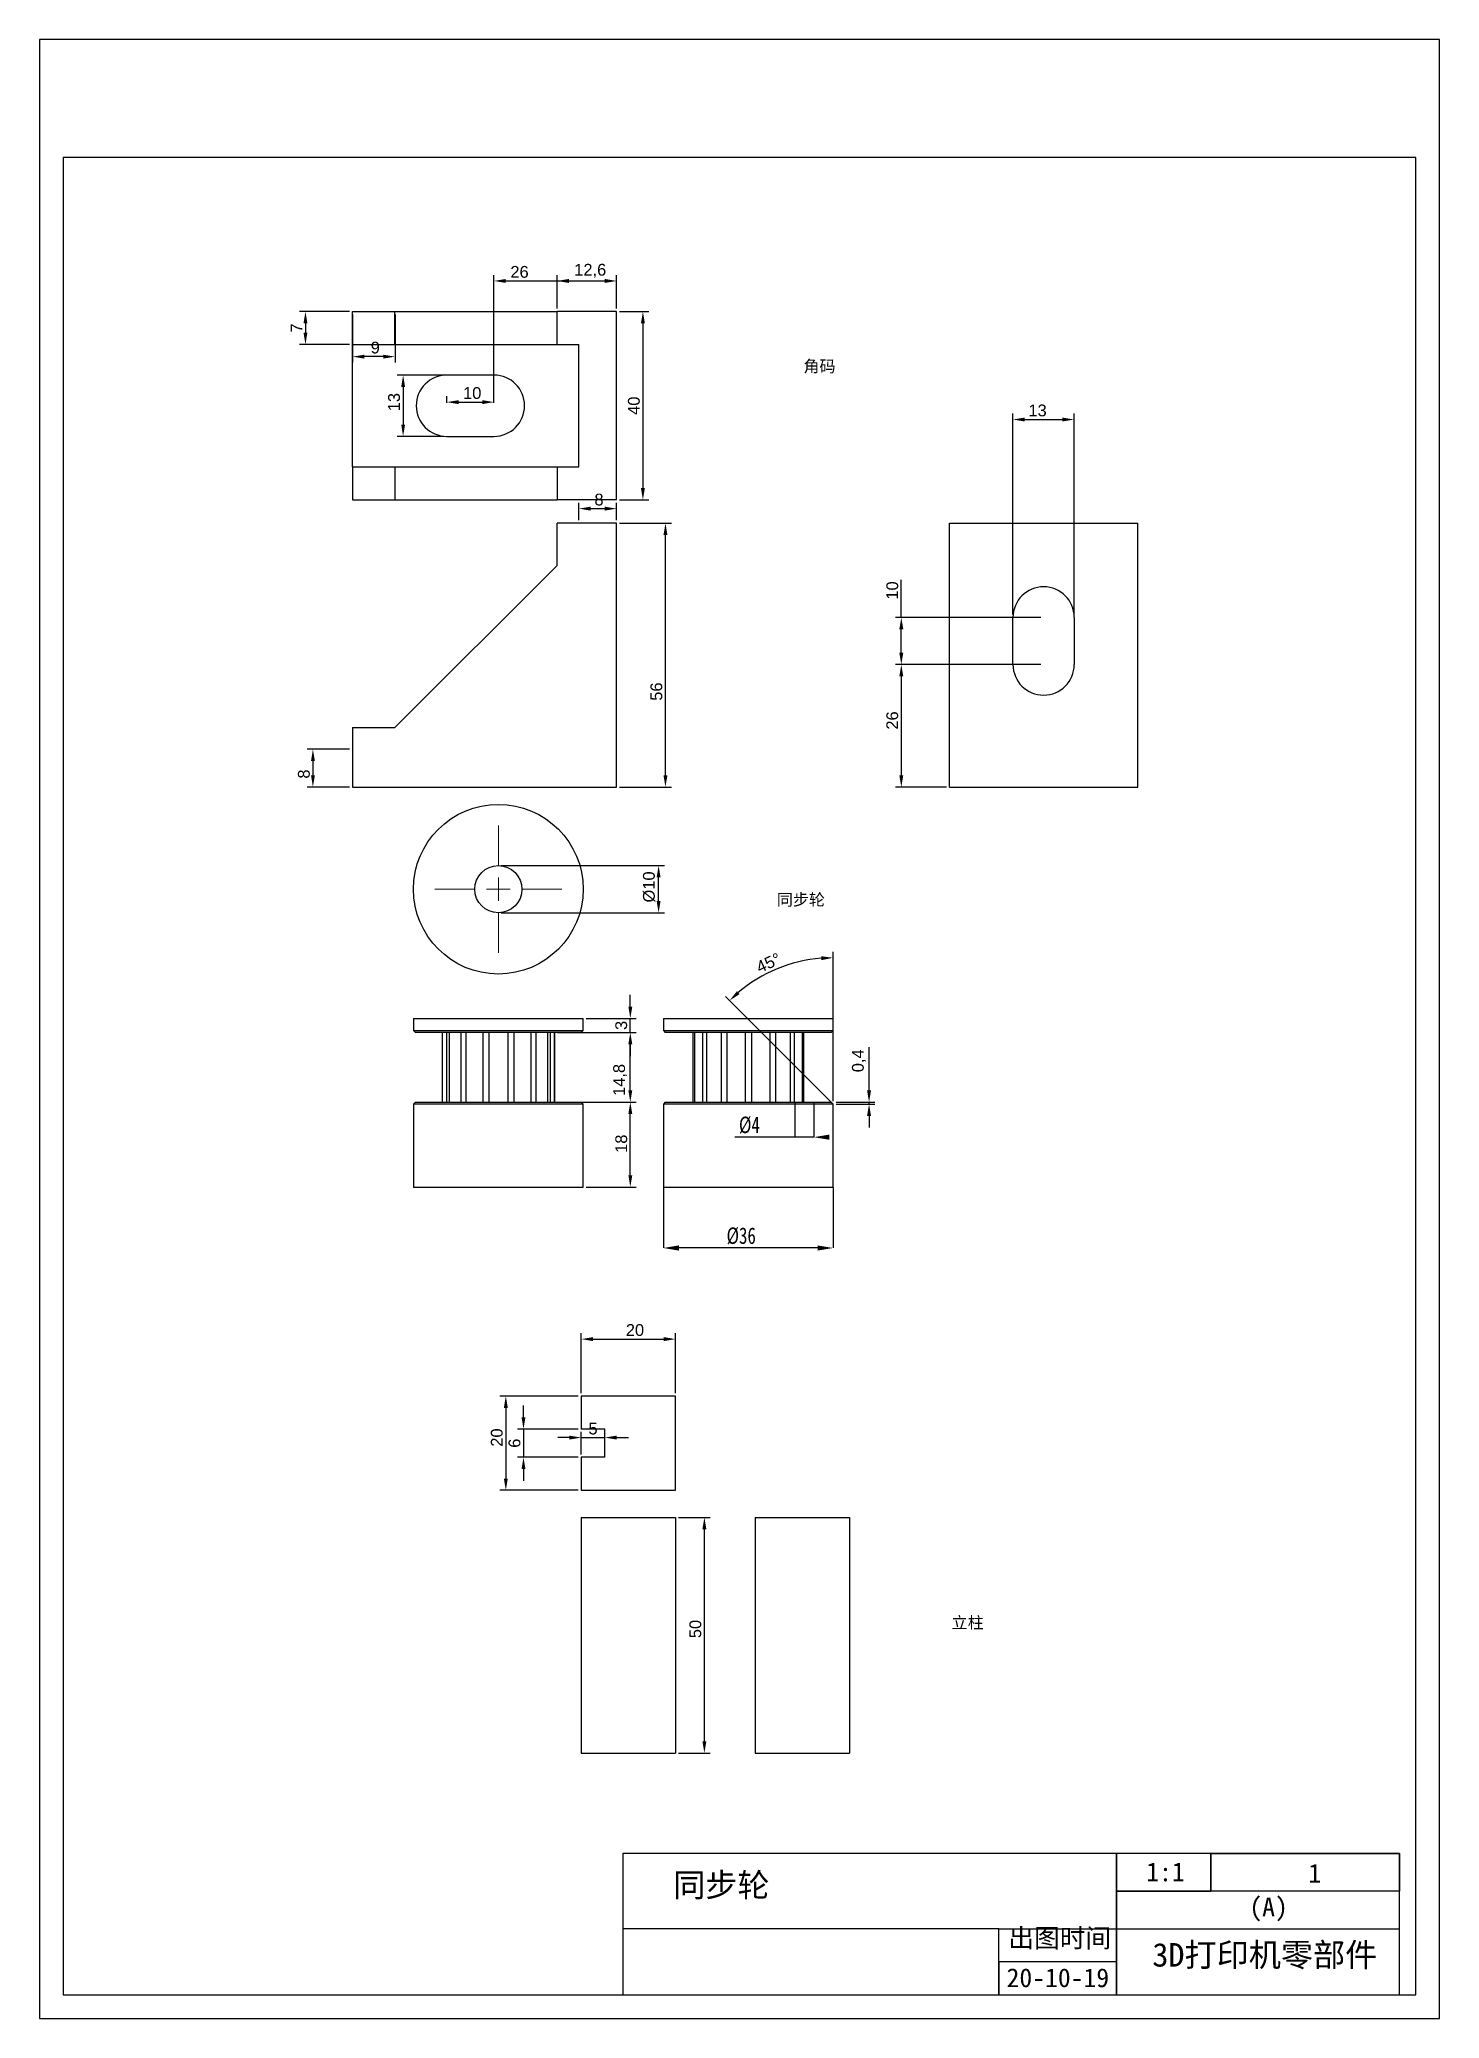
# Model space of a CAD drawing. Header units: millimetres. Extents: x -9 to 2385, y -1365 to 512.
# Drawn here: x 809.4 to 1106.4, y 85.9 to 505.9 of the extents above; entities that cross this region are included whole.
import ezdxf

# ---------------------------------------------------------------- set-up
doc = ezdxf.new("R2010")
doc.units = ezdxf.units.MM
doc.styles.add('SLDTEXTSTYLE0', font='TXT', dxfattribs={"width": 0.75})
doc.styles.get("Standard").update_dxf_attribs({"font": 'arial.ttf'})
doc.dimstyles.new('ISO-25', dxfattribs={"dimtxt": 2.5, "dimasz": 2.5, "dimexe": 1.25, "dimexo": 0.625, "dimtad": 1, "dimtxsty": 'Standard', "dimcen": 2.5, "dimclrd": 1, "dimclre": 1, "dimclrt": 1, "dimadec": 0, "dimazin": 0, "dimtfac": 1, "dimtmove": 0, "dimatfit": 3, "dimfxl": 1, "dimtfillclr": 1, "dimarcsym": 0})
doc.dimstyles.new('SLDDIMSTYLE0', dxfattribs={"dimtxt": 3.5, "dimasz": 3.302, "dimexe": 0, "dimexo": 0.0625, "dimgap": 0.875, "dimtad": 1, "dimrnd": 1e-09, "dimzin": 12, "dimdsep": 46, "dimtxsty": 'SLDTEXTSTYLE0', "dimsah": 1, "dimcen": 0.09, "dimadec": 0, "dimazin": 3, "dimtfac": 1, "dimtofl": 0, "dimtmove": 0, "dimatfit": 3, "dimfxl": 1, "dimfrac": 2, "dimtolj": 1, "dimtzin": 12, "dimarcsym": 0})
doc.dimstyles.new('SLDDIMSTYLE2', dxfattribs={"dimtxt": 3.5, "dimasz": 3.302, "dimexe": 0, "dimexo": 0.0625, "dimgap": 0.875, "dimtad": 1, "dimrnd": 1e-09, "dimzin": 12, "dimdsep": 46, "dimtxsty": 'SLDTEXTSTYLE0', "dimblk1": 'NONE', "dimsah": 1, "dimcen": 0, "dimadec": 0, "dimazin": 3, "dimtfac": 1, "dimtmove": 0, "dimatfit": 3, "dimldrblk": 'NONE', "dimfxl": 1, "dimfrac": 2, "dimtolj": 1, "dimtzin": 12, "dimarcsym": 0})

msp = doc.modelspace()

# ---------------------------------------------------------------- texts
at = {"char_height": 2.5, "attachment_point": 1}
for s, insert in [('{\\fSimSun|b0|i0|c134|p2;角码}', (971.4257, 437.8643)), ('{\\fSimSun|b0|i0|c134|p2;同步轮}', (965.787, 324.6489)), ('{\\fSimSun|b0|i0|c134|p2;立柱}', (1002.8702, 171.2063))]:
    msp.add_mtext_dynamic_manual_height_columns(s, width=17.173257, gutter_width=12.5, heights=[0], dxfattribs=dict(at, insert=insert))
at = {"insert": (1044.1623, 119.0366, 420), "char_height": 4, "width": 9.189944, "attachment_point": 1}
msp.add_mtext('{\\fSimSun|b0|i0|c134|p2;1:1}', dxfattribs=at)
at = {"attachment_point": 1}
for s, insert, char_height in [('{\\fSimSun|b0|i0|c134|p2;1}', (1078.5435, 118.736, 420), 4), ('{\\fSimSun|b0|i0|c134|p2;同步轮}', (943.7968, 116.75, 620.1756), 5), ('{\\fSimSun|b0|i0|c134|p2;(A)}', (1066.0445, 111.6048, 420), 4), ('{\\fSimSun|b0|i0|c134|p2;出图时间}', (1014.907, 104.9955, 1260), 4), ('{\\fSimSun|b0|i0|c0|p2;3D\\fSimSun|b0|i0|c134|p2;打印机零部件}', (1045.478, 101.9369), 5), ('{\\fSimSun|b0|i0|c134|p2;20-10-19}', (1014.5342, 96.5752), 4)]:
    msp.add_mtext(s, dxfattribs=dict(at, insert=insert, char_height=char_height))

# ---------------------------------------------------------------- blocks, each defined once
blk = doc.blocks.new('*D131')
at = {"color": 1, "linetype": 'Continuous', "lineweight": -2, "transparency": 16777216}
for p, q in [((925.33, 280.4), (935.95, 280.4)), ((934.7, 264.9), (934.7, 277.9)), ((925.33, 262.4), (935.95, 262.4))]:
    blk.add_line(p, q, dxfattribs=at)
at = {"color": 1, "linetype": 'Continuous', "transparency": 16777216}
for points in [[(934.29, 277.9), (935.12, 277.9), (934.7, 280.4)], [(934.29, 264.9), (935.12, 264.9), (934.7, 262.4)]]:
    blk.add_solid(points, dxfattribs=at)
at = {"layer": 'Defpoints', "color": 0, "linetype": 'Continuous', "transparency": 16777216}
for p in [(924.7, 280.4), (934.7, 280.4), (924.7, 262.4)]:
    blk.add_point(p, dxfattribs=at)
at = {"color": 1, "linetype": 'Continuous', "lineweight": 18, "transparency": 16777216, "insert": (931.53, 271.59), "char_height": 2.5, "attachment_point": 2, "rotation": 90}
blk.add_mtext('18', dxfattribs=at)
blk = doc.blocks.new('*D132')
at = {"color": 1, "linetype": 'Continuous', "lineweight": -2, "transparency": 16777216}
for p, q in [((919.22, 295.2), (935.95, 295.2)), ((934.7, 282.9), (934.7, 292.7)), ((919.22, 280.4), (935.95, 280.4))]:
    blk.add_line(p, q, dxfattribs=at)
at = {"color": 1, "linetype": 'Continuous', "transparency": 16777216}
for points in [[(934.29, 292.7), (935.12, 292.7), (934.7, 295.2)], [(934.29, 282.9), (935.12, 282.9), (934.7, 280.4)]]:
    blk.add_solid(points, dxfattribs=at)
at = {"layer": 'Defpoints', "color": 0, "linetype": 'Continuous', "transparency": 16777216}
for p in [(918.59, 295.2), (934.7, 295.2), (918.59, 280.4)]:
    blk.add_point(p, dxfattribs=at)
at = {"color": 1, "linetype": 'Continuous', "lineweight": 18, "transparency": 16777216, "insert": (931.07, 285.13), "char_height": 2.5, "attachment_point": 2, "rotation": 90}
blk.add_mtext('14,8', dxfattribs=at)
blk = doc.blocks.new('*D133')
at = {"color": 1, "linetype": 'Continuous', "lineweight": -2, "transparency": 16777216}
for p, q in [((934.7, 300.7), (934.7, 303.2)), ((925.33, 298.2), (935.95, 298.2)), ((925.33, 295.2), (935.95, 295.2)), ((934.7, 295.2), (934.7, 298.2)), ((934.7, 292.7), (934.7, 290.2))]:
    blk.add_line(p, q, dxfattribs=at)
at = {"color": 1, "linetype": 'Continuous', "transparency": 16777216}
for points in [[(934.29, 300.7), (935.12, 300.7), (934.7, 298.2)], [(934.29, 292.7), (935.12, 292.7), (934.7, 295.2)]]:
    blk.add_solid(points, dxfattribs=at)
at = {"layer": 'Defpoints', "color": 0, "linetype": 'Continuous', "transparency": 16777216}
for p in [(924.7, 298.2), (924.7, 295.2), (934.7, 298.2)]:
    blk.add_point(p, dxfattribs=at)
at = {"color": 1, "linetype": 'Continuous', "lineweight": 18, "transparency": 16777216, "insert": (931.52, 296.7), "char_height": 2.5, "attachment_point": 2, "rotation": 90}
blk.add_mtext('3', dxfattribs=at)
blk = doc.blocks.new('*D134')
at = {"color": 1, "linetype": 'Continuous', "lineweight": -2, "transparency": 16777216}
for p, q in [((907.33, 330.61), (941.95, 330.61)), ((940.7, 323.11), (940.7, 328.11)), ((907.33, 320.61), (941.95, 320.61))]:
    blk.add_line(p, q, dxfattribs=at)
at = {"color": 1, "linetype": 'Continuous', "transparency": 16777216}
for points in [[(940.29, 328.11), (941.12, 328.11), (940.7, 330.61)], [(940.29, 323.11), (941.12, 323.11), (940.7, 320.61)]]:
    blk.add_solid(points, dxfattribs=at)
at = {"layer": 'Defpoints', "color": 0, "linetype": 'Continuous', "transparency": 16777216}
for p in [(906.7, 330.61), (940.7, 330.61), (906.7, 320.61)]:
    blk.add_point(p, dxfattribs=at)
at = {"color": 1, "linetype": 'Continuous', "lineweight": 18, "transparency": 16777216, "insert": (937.39, 326.09), "char_height": 2.5, "attachment_point": 2, "rotation": 90}
blk.add_mtext('%%c10', dxfattribs=at)
blk = doc.blocks.new('SW_CENTERMARKSYMBOL_0')
at = {"color": 0, "linetype": 'Continuous', "lineweight": 0}
for p, q in [((0, 5), (0, 13.5)), ((-5, 0), (-13.5, 0)), ((0, 0), (-2.5, 0)), ((0, 0), (0, 2.5)), ((0, 0), (0, -2.5)), ((0, 0), (2.5, 0)), ((5, 0), (13.5, 0)), ((0, -5), (0, -13.5))]:
    blk.add_line(p, q, dxfattribs=at)
blk = doc.blocks.new('*D135')
at = {"color": 0, "linetype": 'Continuous', "lineweight": -2, "transparency": 16777216}
for p, q in [((941.73, 262.33), (941.73, 249.46)), ((977.73, 262.33), (977.73, 249.46)), ((974.43, 249.46), (945.03, 249.46))]:
    blk.add_line(p, q, dxfattribs=at)
at = {"color": 0, "linetype": 'Continuous', "transparency": 16777216}
for points in [[(945.03, 250.01), (945.03, 248.91), (941.73, 249.46)], [(974.43, 250.01), (974.43, 248.91), (977.73, 249.46)]]:
    blk.add_solid(points, dxfattribs=at)
at = {"layer": 'Defpoints', "color": 0, "linetype": 'Continuous', "transparency": 16777216}
for p in [(941.73, 262.4), (977.73, 262.4), (941.73, 249.46)]:
    blk.add_point(p, dxfattribs=at)
at = {"color": 0, "linetype": 'Continuous', "lineweight": 18, "transparency": 16777216, "insert": (958.23, 253.83), "char_height": 3.5, "attachment_point": 2, "style": 'SLDTEXTSTYLE0'}
blk.add_mtext('\\A1;%%c36', dxfattribs=at)
blk = doc.blocks.new('*D136')
at = {"color": 0, "linetype": 'Continuous', "lineweight": -2, "transparency": 16777216}
for p, q in [((969.64, 280.33), (969.64, 272.98)), ((973.64, 280.33), (973.64, 272.98)), ((969.64, 272.98), (956.91, 272.98)), ((973.64, 272.98), (969.64, 272.98))]:
    blk.add_line(p, q, dxfattribs=at)
at = {"color": 0, "linetype": 'Continuous', "transparency": 16777216}
blk.add_solid([(976.94, 273.53), (976.94, 272.43), (973.64, 272.98)], dxfattribs=at)
at = {"layer": 'Defpoints', "color": 0, "linetype": 'Continuous', "transparency": 16777216}
for p in [(969.64, 280.4), (973.64, 280.4), (973.64, 272.98)]:
    blk.add_point(p, dxfattribs=at)
at = {"color": 0, "linetype": 'Continuous', "lineweight": 18, "transparency": 16777216, "insert": (959.97, 277.35), "char_height": 3.5, "attachment_point": 2, "style": 'SLDTEXTSTYLE0'}
blk.add_mtext('\\A1;%%c4', dxfattribs=at)
blk = doc.blocks.new('_NONE')
blk = doc.blocks.new('*D137')
at = {"color": 1, "linetype": 'Continuous', "lineweight": -2, "transparency": 16777216}
for p, q in [((985.36, 282.9), (985.36, 292.08)), ((978.35, 280.4), (986.61, 280.4)), ((978.35, 280), (986.61, 280)), ((985.36, 280), (985.36, 280.4)), ((985.36, 277.5), (985.36, 275))]:
    blk.add_line(p, q, dxfattribs=at)
at = {"color": 1, "linetype": 'Continuous', "transparency": 16777216}
for points in [[(984.94, 282.9), (985.78, 282.9), (985.36, 280.4)], [(984.94, 277.5), (985.78, 277.5), (985.36, 280)]]:
    blk.add_solid(points, dxfattribs=at)
at = {"layer": 'Defpoints', "color": 0, "linetype": 'Continuous', "transparency": 16777216}
for p in [(977.73, 280.4), (977.73, 280), (985.36, 280.4)]:
    blk.add_point(p, dxfattribs=at)
at = {"color": 1, "linetype": 'Continuous', "lineweight": 18, "transparency": 16777216, "insert": (981.73, 289.19), "char_height": 2.5, "attachment_point": 2, "rotation": 90}
blk.add_mtext('0,4', dxfattribs=at)
blk = doc.blocks.new('*D138')
at = {"color": 1, "linetype": 'Continuous', "lineweight": -2, "transparency": 16777216}
for p, q in [((977.73, 280.62), (977.73, 312.31)), ((977.29, 280.44), (954.88, 302.85))]:
    blk.add_line(p, q, dxfattribs=at)
blk.add_arc((977.73, 280), 31.07, 94.6121, 130.3879, dxfattribs=at)
at = {"color": 1, "linetype": 'Continuous', "transparency": 16777216}
for points in [[(975.22, 311.38), (975.25, 310.55), (977.73, 311.06)], [(957.88, 303.35), (957.32, 303.96), (955.76, 301.96)]]:
    blk.add_solid(points, dxfattribs=at)
at = {"layer": 'Defpoints', "color": 0, "linetype": 'Continuous', "transparency": 16777216}
for p in [(969.69, 310), (977.73, 280), (977.73, 280), (991.87, 265.85), (977.73, 260)]:
    blk.add_point(p, dxfattribs=at)
at = {"color": 1, "linetype": 'Continuous', "lineweight": 18, "transparency": 16777216, "insert": (961.1, 310.02), "char_height": 2.5, "attachment_point": 1, "rotation": 24.8026}
blk.add_mtext('45°', dxfattribs=at)
blk = doc.blocks.new('*D117')
at = {"color": 1, "linetype": 'Continuous', "lineweight": -2, "transparency": 16777216}
for p, q in [((932.4, 403.3), (943.41, 403.3)), ((942.16, 349.8), (942.16, 400.8)), ((932.4, 347.3), (943.41, 347.3))]:
    blk.add_line(p, q, dxfattribs=at)
at = {"color": 1, "linetype": 'Continuous', "transparency": 16777216}
for points in [[(941.74, 400.8), (942.58, 400.8), (942.16, 403.3)], [(941.74, 349.8), (942.58, 349.8), (942.16, 347.3)]]:
    blk.add_solid(points, dxfattribs=at)
at = {"layer": 'Defpoints', "color": 0, "linetype": 'Continuous', "transparency": 16777216}
for p in [(931.78, 403.3), (942.16, 403.3), (931.78, 347.3)]:
    blk.add_point(p, dxfattribs=at)
at = {"color": 1, "linetype": 'Continuous', "lineweight": 18, "transparency": 16777216, "insert": (938.98, 367.55), "char_height": 2.5, "attachment_point": 2, "rotation": 90}
blk.add_mtext('56', dxfattribs=at)
blk = doc.blocks.new('*D118')
at = {"color": 1, "linetype": 'Continuous', "lineweight": -2, "transparency": 16777216}
for p, q in [((875.15, 355.3), (866.11, 355.3)), ((867.36, 352.8), (867.36, 349.8)), ((875.15, 347.3), (866.11, 347.3))]:
    blk.add_line(p, q, dxfattribs=at)
at = {"color": 1, "linetype": 'Continuous', "transparency": 16777216}
for points in [[(866.95, 352.8), (867.78, 352.8), (867.36, 355.3)], [(866.95, 349.8), (867.78, 349.8), (867.36, 347.3)]]:
    blk.add_solid(points, dxfattribs=at)
at = {"layer": 'Defpoints', "color": 0, "linetype": 'Continuous', "transparency": 16777216}
for p in [(875.78, 355.3), (867.36, 347.3), (875.78, 347.3)]:
    blk.add_point(p, dxfattribs=at)
at = {"color": 1, "linetype": 'Continuous', "lineweight": 18, "transparency": 16777216, "insert": (864.18, 350.05), "char_height": 2.5, "attachment_point": 2, "rotation": 90}
blk.add_mtext('8', dxfattribs=at)
blk = doc.blocks.new('*D119')
at = {"color": 1, "linetype": 'Continuous', "lineweight": -2, "transparency": 16777216}
for p, q in [((923.78, 403.92), (923.78, 407.64)), ((931.78, 403.92), (931.78, 407.64)), ((926.28, 406.39), (929.28, 406.39))]:
    blk.add_line(p, q, dxfattribs=at)
at = {"color": 1, "linetype": 'Continuous', "transparency": 16777216}
for points in [[(926.28, 406.8), (926.28, 405.97), (923.78, 406.39)], [(929.28, 406.8), (929.28, 405.97), (931.78, 406.39)]]:
    blk.add_solid(points, dxfattribs=at)
at = {"layer": 'Defpoints', "color": 0, "linetype": 'Continuous', "transparency": 16777216}
for p in [(923.78, 403.3), (931.78, 406.39), (931.78, 403.3)]:
    blk.add_point(p, dxfattribs=at)
at = {"color": 1, "linetype": 'Continuous', "lineweight": 18, "transparency": 16777216, "insert": (928.06, 409.56), "char_height": 2.5, "attachment_point": 2}
blk.add_mtext('8', dxfattribs=at)
blk = doc.blocks.new('*D120')
at = {"color": 1, "linetype": 'Continuous', "lineweight": -2, "transparency": 16777216}
for p, q in [((932.4, 448.23), (938.63, 448.23)), ((937.38, 445.73), (937.38, 410.73)), ((932.4, 408.23), (938.63, 408.23))]:
    blk.add_line(p, q, dxfattribs=at)
at = {"color": 1, "linetype": 'Continuous', "transparency": 16777216}
for points in [[(936.96, 445.73), (937.79, 445.73), (937.38, 448.23)], [(936.96, 410.73), (937.79, 410.73), (937.38, 408.23)]]:
    blk.add_solid(points, dxfattribs=at)
at = {"layer": 'Defpoints', "color": 0, "linetype": 'Continuous', "transparency": 16777216}
for p in [(931.78, 448.23), (931.78, 408.23), (937.38, 408.23)]:
    blk.add_point(p, dxfattribs=at)
at = {"color": 1, "linetype": 'Continuous', "lineweight": 18, "transparency": 16777216, "insert": (934.2, 428.23), "char_height": 2.5, "attachment_point": 2, "rotation": 90}
blk.add_mtext('40', dxfattribs=at)
blk = doc.blocks.new('*D121')
at = {"color": 1, "linetype": 'Continuous', "lineweight": -2, "transparency": 16777216}
for p, q in [((919.18, 448.85), (919.18, 455.96)), ((921.68, 454.71), (929.28, 454.71)), ((931.78, 448.85), (931.78, 455.96))]:
    blk.add_line(p, q, dxfattribs=at)
at = {"color": 1, "linetype": 'Continuous', "transparency": 16777216}
for points in [[(921.68, 455.13), (921.68, 454.29), (919.18, 454.71)], [(929.28, 455.13), (929.28, 454.29), (931.78, 454.71)]]:
    blk.add_solid(points, dxfattribs=at)
at = {"layer": 'Defpoints', "color": 0, "linetype": 'Continuous', "transparency": 16777216}
for p in [(931.78, 454.71), (919.18, 448.23), (931.78, 448.23)]:
    blk.add_point(p, dxfattribs=at)
at = {"color": 1, "linetype": 'Continuous', "lineweight": 18, "transparency": 16777216, "insert": (926.2, 458.34), "char_height": 2.5, "attachment_point": 2}
blk.add_mtext('12,6', dxfattribs=at)
blk = doc.blocks.new('*D122')
at = {"color": 1, "linetype": 'Continuous', "lineweight": -2, "transparency": 16777216}
for p, q in [((875.78, 447.6), (875.78, 437.39)), ((884.78, 447.6), (884.78, 437.39)), ((882.28, 438.64), (878.28, 438.64))]:
    blk.add_line(p, q, dxfattribs=at)
at = {"color": 1, "linetype": 'Continuous', "transparency": 16777216}
for points in [[(878.28, 439.06), (878.28, 438.23), (875.78, 438.64)], [(882.28, 439.06), (882.28, 438.23), (884.78, 438.64)]]:
    blk.add_solid(points, dxfattribs=at)
at = {"layer": 'Defpoints', "color": 0, "linetype": 'Continuous', "transparency": 16777216}
for p in [(875.78, 448.23), (884.78, 448.23), (875.78, 438.64)]:
    blk.add_point(p, dxfattribs=at)
at = {"color": 1, "linetype": 'Continuous', "lineweight": 18, "transparency": 16777216, "insert": (880.59, 441.82), "char_height": 2.5, "attachment_point": 2}
blk.add_mtext('9', dxfattribs=at)
blk = doc.blocks.new('*D123')
at = {"color": 1, "linetype": 'Continuous', "lineweight": -2, "transparency": 16777216}
for p, q in [((875.15, 448.23), (864.53, 448.23)), ((865.78, 445.73), (865.78, 443.73)), ((875.15, 441.23), (864.53, 441.23))]:
    blk.add_line(p, q, dxfattribs=at)
at = {"color": 1, "linetype": 'Continuous', "transparency": 16777216}
for points in [[(865.36, 445.73), (866.19, 445.73), (865.78, 448.23)], [(865.36, 443.73), (866.19, 443.73), (865.78, 441.23)]]:
    blk.add_solid(points, dxfattribs=at)
at = {"layer": 'Defpoints', "color": 0, "linetype": 'Continuous', "transparency": 16777216}
for p in [(875.78, 448.23), (865.78, 441.23), (875.78, 441.23)]:
    blk.add_point(p, dxfattribs=at)
at = {"color": 1, "linetype": 'Continuous', "lineweight": 18, "transparency": 16777216, "insert": (862.65, 444.73), "char_height": 2.5, "attachment_point": 2, "rotation": 90}
blk.add_mtext('7', dxfattribs=at)
blk = doc.blocks.new('*D124')
at = {"color": 1, "linetype": 'Continuous', "lineweight": -2, "transparency": 16777216}
for p, q in [((895.15, 434.73), (885.25, 434.73)), ((886.5, 432.23), (886.5, 424.23)), ((895.15, 421.73), (885.25, 421.73))]:
    blk.add_line(p, q, dxfattribs=at)
at = {"color": 1, "linetype": 'Continuous', "transparency": 16777216}
for points in [[(886.09, 432.23), (886.92, 432.23), (886.5, 434.73)], [(886.09, 424.23), (886.92, 424.23), (886.5, 421.73)]]:
    blk.add_solid(points, dxfattribs=at)
at = {"layer": 'Defpoints', "color": 0, "linetype": 'Continuous', "transparency": 16777216}
for p in [(895.78, 434.73), (886.5, 421.73), (895.78, 421.73)]:
    blk.add_point(p, dxfattribs=at)
at = {"color": 1, "linetype": 'Continuous', "lineweight": 18, "transparency": 16777216, "insert": (883.32, 428.99), "char_height": 2.5, "attachment_point": 2, "rotation": 90}
blk.add_mtext('13', dxfattribs=at)
blk = doc.blocks.new('*D125')
at = {"color": 1, "linetype": 'Continuous', "lineweight": -2, "transparency": 16777216}
for p, q in [((895.78, 428.85), (895.78, 430.24)), ((898.28, 428.99), (903.28, 428.99)), ((905.78, 428.85), (905.78, 430.24))]:
    blk.add_line(p, q, dxfattribs=at)
at = {"color": 1, "linetype": 'Continuous', "transparency": 16777216}
for points in [[(898.28, 429.41), (898.28, 428.57), (895.78, 428.99)], [(903.28, 429.41), (903.28, 428.57), (905.78, 428.99)]]:
    blk.add_solid(points, dxfattribs=at)
at = {"layer": 'Defpoints', "color": 0, "linetype": 'Continuous', "transparency": 16777216}
for p in [(905.78, 428.99), (895.78, 428.23), (905.78, 428.23)]:
    blk.add_point(p, dxfattribs=at)
at = {"color": 1, "linetype": 'Continuous', "lineweight": 18, "transparency": 16777216, "insert": (901.16, 432.17), "char_height": 2.5, "attachment_point": 2}
blk.add_mtext('10', dxfattribs=at)
blk = doc.blocks.new('*D126')
at = {"color": 1, "linetype": 'Continuous', "lineweight": -2, "transparency": 16777216}
for p, q in [((905.78, 428.85), (905.78, 455.96)), ((908.28, 454.71), (929.28, 454.71)), ((931.78, 448.85), (931.78, 455.96))]:
    blk.add_line(p, q, dxfattribs=at)
at = {"color": 1, "linetype": 'Continuous', "transparency": 16777216}
for points in [[(908.28, 455.13), (908.28, 454.29), (905.78, 454.71)], [(929.28, 455.13), (929.28, 454.29), (931.78, 454.71)]]:
    blk.add_solid(points, dxfattribs=at)
at = {"layer": 'Defpoints', "color": 0, "linetype": 'Continuous', "transparency": 16777216}
for p in [(931.78, 454.71), (931.78, 448.23), (905.78, 428.23)]:
    blk.add_point(p, dxfattribs=at)
at = {"color": 1, "linetype": 'Continuous', "lineweight": 18, "transparency": 16777216, "insert": (911.2, 457.89), "char_height": 2.5, "attachment_point": 2}
blk.add_mtext('26', dxfattribs=at)
blk = doc.blocks.new('*D127')
at = {"color": 1, "linetype": 'Continuous', "lineweight": -2, "transparency": 16777216}
for p, q in [((1015.89, 383.92), (1015.89, 426.55)), ((1018.39, 425.3), (1026.39, 425.3)), ((1028.89, 383.92), (1028.89, 426.55))]:
    blk.add_line(p, q, dxfattribs=at)
at = {"color": 1, "linetype": 'Continuous', "transparency": 16777216}
for points in [[(1018.39, 425.71), (1018.39, 424.88), (1015.89, 425.3)], [(1026.39, 425.71), (1026.39, 424.88), (1028.89, 425.3)]]:
    blk.add_solid(points, dxfattribs=at)
at = {"layer": 'Defpoints', "color": 0, "linetype": 'Continuous', "transparency": 16777216}
for p in [(1028.89, 425.3), (1015.89, 383.3), (1028.89, 383.3)]:
    blk.add_point(p, dxfattribs=at)
at = {"color": 1, "linetype": 'Continuous', "lineweight": 18, "transparency": 16777216, "insert": (1021.11, 428.48), "char_height": 2.5, "attachment_point": 2}
blk.add_mtext('13', dxfattribs=at)
blk = doc.blocks.new('*D128')
at = {"color": 1, "linetype": 'Continuous', "lineweight": -2, "transparency": 16777216}
for p, q in [((992.2, 383.3), (992.2, 391.3)), ((1021.77, 383.3), (990.95, 383.3)), ((992.2, 375.8), (992.2, 380.8)), ((1021.77, 373.3), (990.95, 373.3))]:
    blk.add_line(p, q, dxfattribs=at)
at = {"color": 1, "linetype": 'Continuous', "transparency": 16777216}
for points in [[(991.78, 380.8), (992.62, 380.8), (992.2, 383.3)], [(991.78, 375.8), (992.62, 375.8), (992.2, 373.3)]]:
    blk.add_solid(points, dxfattribs=at)
at = {"layer": 'Defpoints', "color": 0, "linetype": 'Continuous', "transparency": 16777216}
for p in [(1022.39, 383.3), (992.2, 373.3), (1022.39, 373.3)]:
    blk.add_point(p, dxfattribs=at)
at = {"color": 1, "linetype": 'Continuous', "lineweight": 18, "transparency": 16777216, "insert": (989.02, 389.01), "char_height": 2.5, "attachment_point": 2, "rotation": 90}
blk.add_mtext('10', dxfattribs=at)
blk = doc.blocks.new('*D129')
at = {"color": 1, "linetype": 'Continuous', "lineweight": -2, "transparency": 16777216}
for p, q in [((1021.77, 373.3), (990.95, 373.3)), ((992.2, 370.8), (992.2, 349.8)), ((1001.77, 347.3), (990.95, 347.3))]:
    blk.add_line(p, q, dxfattribs=at)
at = {"color": 1, "linetype": 'Continuous', "transparency": 16777216}
for points in [[(991.78, 370.8), (992.62, 370.8), (992.2, 373.3)], [(991.78, 349.8), (992.62, 349.8), (992.2, 347.3)]]:
    blk.add_solid(points, dxfattribs=at)
at = {"layer": 'Defpoints', "color": 0, "linetype": 'Continuous', "transparency": 16777216}
for p in [(1022.39, 373.3), (992.2, 347.3), (1002.39, 347.3)]:
    blk.add_point(p, dxfattribs=at)
at = {"color": 1, "linetype": 'Continuous', "lineweight": 18, "transparency": 16777216, "insert": (989.02, 361.42), "char_height": 2.5, "attachment_point": 2, "rotation": 90}
blk.add_mtext('26', dxfattribs=at)
blk = doc.blocks.new('*D130')
at = {"color": 1, "linetype": 'Continuous', "lineweight": -2, "transparency": 16777216}
for p, q in [((944.92, 192.26), (951.67, 192.26)), ((950.42, 144.76), (950.42, 189.76)), ((944.92, 142.26), (951.67, 142.26))]:
    blk.add_line(p, q, dxfattribs=at)
at = {"color": 1, "linetype": 'Continuous', "transparency": 16777216}
for points in [[(950, 189.76), (950.84, 189.76), (950.42, 192.26)], [(950, 144.76), (950.84, 144.76), (950.42, 142.26)]]:
    blk.add_solid(points, dxfattribs=at)
at = {"layer": 'Defpoints', "color": 0, "linetype": 'Continuous', "transparency": 16777216}
for p in [(944.29, 192.26), (950.42, 192.26), (944.29, 142.26)]:
    blk.add_point(p, dxfattribs=at)
at = {"color": 1, "linetype": 'Continuous', "lineweight": 18, "transparency": 16777216, "insert": (947.24, 168.59), "char_height": 2.5, "attachment_point": 2, "rotation": 90}
blk.add_mtext('50', dxfattribs=at)
blk = doc.blocks.new('*D139')
at = {"color": 1, "linetype": 'Continuous', "lineweight": -2, "transparency": 16777216}
for p, q in [((924.29, 218.66), (924.29, 231.37)), ((944.29, 218.66), (944.29, 231.37)), ((926.79, 230.12), (941.79, 230.12))]:
    blk.add_line(p, q, dxfattribs=at)
at = {"color": 1, "linetype": 'Continuous', "transparency": 16777216}
for points in [[(926.79, 230.54), (926.79, 229.7), (924.29, 230.12)], [(941.79, 230.54), (941.79, 229.7), (944.29, 230.12)]]:
    blk.add_solid(points, dxfattribs=at)
at = {"layer": 'Defpoints', "color": 0, "linetype": 'Continuous', "transparency": 16777216}
for p in [(944.29, 230.12), (924.29, 218.03), (944.29, 218.03)]:
    blk.add_point(p, dxfattribs=at)
at = {"color": 1, "linetype": 'Continuous', "lineweight": 18, "transparency": 16777216, "insert": (935.69, 233.3), "char_height": 2.5, "attachment_point": 2}
blk.add_mtext('20', dxfattribs=at)
blk = doc.blocks.new('*D140')
at = {"color": 1, "linetype": 'Continuous', "lineweight": -2, "transparency": 16777216}
for p, q in [((923.67, 218.03), (907.04, 218.03)), ((908.29, 215.53), (908.29, 200.53)), ((923.67, 198.03), (907.04, 198.03))]:
    blk.add_line(p, q, dxfattribs=at)
at = {"color": 1, "linetype": 'Continuous', "transparency": 16777216}
for points in [[(907.88, 215.53), (908.71, 215.53), (908.29, 218.03)], [(907.88, 200.53), (908.71, 200.53), (908.29, 198.03)]]:
    blk.add_solid(points, dxfattribs=at)
at = {"layer": 'Defpoints', "color": 0, "linetype": 'Continuous', "transparency": 16777216}
for p in [(924.29, 218.03), (908.29, 198.03), (924.29, 198.03)]:
    blk.add_point(p, dxfattribs=at)
at = {"color": 1, "linetype": 'Continuous', "lineweight": 18, "transparency": 16777216, "insert": (905.11, 209.22), "char_height": 2.5, "attachment_point": 2, "rotation": 90}
blk.add_mtext('20', dxfattribs=at)
blk = doc.blocks.new('*D141')
at = {"color": 1, "linetype": 'Continuous', "lineweight": -2, "transparency": 16777216}
for p, q in [((912.04, 213.53), (912.04, 216.03)), ((923.67, 211.03), (910.79, 211.03)), ((912.04, 211.03), (912.04, 205.03)), ((923.67, 205.03), (910.79, 205.03)), ((912.04, 202.53), (912.04, 200.03))]:
    blk.add_line(p, q, dxfattribs=at)
at = {"color": 1, "linetype": 'Continuous', "transparency": 16777216}
for points in [[(911.63, 213.53), (912.46, 213.53), (912.04, 211.03)], [(911.63, 202.53), (912.46, 202.53), (912.04, 205.03)]]:
    blk.add_solid(points, dxfattribs=at)
at = {"layer": 'Defpoints', "color": 0, "linetype": 'Continuous', "transparency": 16777216}
for p in [(924.29, 211.03), (912.04, 205.03), (924.29, 205.03)]:
    blk.add_point(p, dxfattribs=at)
at = {"color": 1, "linetype": 'Continuous', "lineweight": 18, "transparency": 16777216, "insert": (908.87, 208.03), "char_height": 2.5, "attachment_point": 2, "rotation": 90}
blk.add_mtext('6', dxfattribs=at)
blk = doc.blocks.new('*D142')
at = {"color": 1, "linetype": 'Continuous', "lineweight": -2, "transparency": 16777216}
for p, q in [((924.29, 205.66), (924.29, 210.47)), ((929.29, 205.66), (929.29, 210.47)), ((921.79, 209.22), (919.29, 209.22)), ((924.29, 209.22), (929.29, 209.22)), ((931.79, 209.22), (934.29, 209.22))]:
    blk.add_line(p, q, dxfattribs=at)
at = {"color": 1, "linetype": 'Continuous', "transparency": 16777216}
for points in [[(921.79, 209.64), (921.79, 208.81), (924.29, 209.22)], [(931.79, 209.64), (931.79, 208.81), (929.29, 209.22)]]:
    blk.add_solid(points, dxfattribs=at)
at = {"layer": 'Defpoints', "color": 0, "linetype": 'Continuous', "transparency": 16777216}
for p in [(929.29, 209.22), (924.29, 205.03), (929.29, 205.03)]:
    blk.add_point(p, dxfattribs=at)
at = {"color": 1, "linetype": 'Continuous', "lineweight": 18, "transparency": 16777216, "insert": (926.79, 212.39), "char_height": 2.5, "attachment_point": 2}
blk.add_mtext('5', dxfattribs=at)

# ---------------------------------------------------------------- dimensions: what is measured, and where the dimension line sits
at = {"color": 7, "linetype": 'Continuous', "lineweight": 18}
for base, p1, p2, picture, middle in [((931.7753, 454.7106), (905.7753, 428.2284), (931.7753, 448.2284), '*D126', (911.1982, 454.7106)), ((931.7753, 454.7106), (919.1753, 448.2284), (931.7753, 448.2284), '*D121', (926.2002, 454.7106)), ((875.7753, 438.6432), (884.7753, 448.2284), (875.7753, 448.2284), '*D122', (880.5884, 438.6432)), ((905.7753, 428.9895), (895.7753, 428.2284), (905.7753, 428.2284), '*D125', (901.1559, 428.9895)), ((1028.8935, 425.2975), (1015.8935, 383.2975), (1028.8935, 383.2975), '*D127', (1021.1148, 425.2975)), ((931.7753, 406.3867), (923.7753, 403.2975), (931.7753, 403.2975), '*D119', (928.057, 406.3867)), ((944.2925, 230.1184), (924.2925, 218.0339), (944.2925, 218.0339), '*D139', (935.6884, 230.1184)), ((929.2925, 209.2242), (924.2925, 205.0339), (929.2925, 205.0339), '*D142', (926.7925, 209.2242))]:
    dim = msp.add_linear_dim(base=base, p1=p1, p2=p2, dimstyle='ISO-25', dxfattribs=at)
    dim.commit()
    dim.dimension.update_dxf_attribs({"geometry": picture, "text_midpoint": middle, "dimtype": 160})
for base, p1, p2, picture, middle in [((865.7753, 441.2284), (875.7753, 448.2284), (875.7753, 441.2284), '*D123', (865.7753, 444.7284)), ((937.3753, 408.2284), (931.7753, 448.2284), (931.7753, 408.2284), '*D120', (937.3753, 428.2284)), ((886.5022, 421.7284), (895.7753, 434.7284), (895.7753, 421.7284), '*D124', (886.5022, 428.9895)), ((942.1603, 403.2975), (931.7753, 347.2975), (931.7753, 403.2975), '*D117', (942.1603, 367.5528)), ((992.2013, 373.2975), (1022.3935, 383.2975), (1022.3935, 373.2975), '*D128', (992.2013, 389.0058)), ((992.2013, 347.2975), (1022.3935, 373.2975), (1002.3935, 347.2975), '*D129', (992.2013, 361.422)), ((867.3622, 347.2975), (875.7753, 355.2975), (875.7753, 347.2975), '*D118', (867.3622, 350.0489)), ((934.7039, 298.1966), (924.7039, 295.1966), (924.7039, 298.1966), '*D133', (934.7039, 296.6966)), ((934.7039, 295.1966), (918.5908, 280.3966), (918.5908, 295.1966), '*D132', (934.7039, 285.1326)), ((985.3609, 280.3966), (977.73, 279.9966), (977.73, 280.3966), '*D137', (985.3609, 289.1881)), ((934.7039, 280.3966), (924.7039, 262.3966), (924.7039, 280.3966), '*D131', (934.7039, 271.5869)), ((908.2925, 198.0339), (924.2925, 218.0339), (924.2925, 198.0339), '*D140', (908.2925, 209.2242)), ((912.0439, 205.0339), (924.2925, 211.0339), (924.2925, 205.0339), '*D141', (912.0439, 208.0339)), ((950.4209, 192.2593), (944.2925, 142.2593), (944.2925, 192.2593), '*D130', (950.4209, 168.5913))]:
    dim = msp.add_linear_dim(base=base, p1=p1, p2=p2, angle=90, dimstyle='ISO-25', dxfattribs=at)
    dim.commit()
    dim.dimension.update_dxf_attribs({"geometry": picture, "text_midpoint": middle, "dimtype": 160})
dim = msp.add_linear_dim(base=(940.7039, 330.6122), p1=(906.7039, 320.6122), p2=(906.7039, 330.6122), angle=90, text='%%c<>', dimstyle='ISO-25', dxfattribs=at)
dim.commit()
dim.dimension.update_dxf_attribs({"geometry": '*D134', "text_midpoint": (940.7039, 326.0942), "dimtype": 160})
dim = msp.add_angular_dim_2l(base=(969.6896, 310.0036), line1=((991.8721, 265.8545), (977.73, 279.9966)), line2=((977.73, 259.9966), (977.73, 279.9966)), dimstyle='ISO-25', dxfattribs=at)
dim.commit()
dim.dimension.update_dxf_attribs({"geometry": '*D138', "text_midpoint": (964.6982, 308.1966), "dimtype": 162})
for base, p1, p2, dimstyle, picture, middle in [((973.6357, 272.9754), (969.6357, 280.3966), (973.6357, 280.3966), 'SLDDIMSTYLE2', '*D136', (959.9692, 272.9754)), ((941.73, 249.4571), (977.73, 262.3966), (941.73, 262.3966), 'SLDDIMSTYLE0', '*D135', (958.2317, 249.4571))]:
    dim = msp.add_linear_dim(base=base, p1=p1, p2=p2, text='%%c<>', dimstyle=dimstyle, dxfattribs=at)
    dim.commit()
    dim.dimension.update_dxf_attribs({"geometry": picture, "text_midpoint": middle, "dimtype": 160})

# ---------------------------------------------------------------- linework, layer by layer
at = {"color": 7, "linetype": 'Continuous', "lineweight": 25}
for p, q in [((875.7753, 441.2284), (875.7753, 448.2284)), ((875.7753, 448.2284), (884.7753, 448.2284)), ((884.7753, 441.2284), (884.7753, 448.2284)), ((884.7753, 448.2284), (919.1753, 448.2284)), ((919.1753, 441.2284), (919.1753, 448.2284)), ((931.7753, 448.2284), (919.1753, 448.2284)), ((931.7753, 408.2284), (931.7753, 448.2284)), ((875.7753, 441.2284), (884.7753, 441.2284)), ((875.7753, 415.2284), (875.7753, 441.2284)), ((884.7753, 441.2284), (919.1753, 441.2284)), ((919.1753, 441.2284), (923.7753, 441.2284)), ((923.7753, 415.2284), (923.7753, 441.2284)), ((905.7753, 434.7284), (895.7753, 434.7284)), ((895.7753, 421.7284), (905.7753, 421.7284)), ((875.7753, 415.2284), (875.7753, 408.2284)), ((875.7753, 415.2284), (884.7753, 415.2284)), ((884.7753, 415.2284), (884.7753, 408.2284)), ((884.7753, 415.2284), (919.1753, 415.2284)), ((919.1753, 415.2284), (919.1753, 408.2284)), ((919.1753, 415.2284), (923.7753, 415.2284)), ((875.7753, 408.2284), (884.7753, 408.2284)), ((884.7753, 408.2284), (919.1753, 408.2284)), ((931.7753, 408.2284), (919.1753, 408.2284)), ((919.1753, 394.2975), (919.1753, 403.2975)), ((931.7753, 403.2975), (919.1753, 403.2975)), ((931.7753, 347.2975), (931.7753, 403.2975)), ((1002.3935, 347.2975), (1002.3935, 403.2975)), ((1002.3935, 403.2975), (1042.3935, 403.2975)), ((1042.3935, 347.2975), (1042.3935, 403.2975)), ((884.7753, 359.8975), (919.1753, 394.2975)), ((1015.8935, 373.2975), (1015.8935, 383.2975)), ((1028.8935, 383.2975), (1028.8935, 373.2975)), ((875.7753, 359.8975), (875.7753, 347.2975)), ((875.7753, 359.8975), (884.7753, 359.8975)), ((875.7753, 347.2975), (931.7753, 347.2975)), ((1002.3935, 347.2975), (1042.3935, 347.2975)), ((888.7039, 298.1966), (888.7039, 295.5966)), ((888.7039, 298.1966), (906.7039, 298.1966)), ((888.7039, 295.5966), (889.1039, 295.1966)), ((888.7039, 295.5966), (906.7039, 295.5966)), ((906.7039, 295.1966), (889.1039, 295.1966)), ((894.7982, 295.1966), (894.7982, 280.3966)), ((894.817, 295.1966), (894.817, 280.3966)), ((895.704, 295.1966), (895.704, 280.3966)), ((896.2844, 295.1966), (896.2844, 280.3966)), ((898.7696, 295.1966), (898.7696, 280.3966)), ((899.8155, 295.1966), (899.8155, 280.3966)), ((903.4067, 295.1966), (903.4067, 280.3966)), ((904.711, 295.1966), (904.711, 280.3966)), ((906.7039, 298.1966), (924.7039, 298.1966)), ((906.7039, 295.5966), (924.7039, 295.5966)), ((924.3039, 295.1966), (906.7039, 295.1966)), ((908.6968, 295.1966), (908.6968, 280.3966)), ((910.0011, 295.1966), (910.0011, 280.3966)), ((913.5923, 295.1966), (913.5923, 280.3966)), ((914.6382, 295.1966), (914.6382, 280.3966)), ((917.1234, 295.1966), (917.1234, 280.3966)), ((917.7039, 295.1966), (917.7039, 280.3966)), ((918.5908, 295.1966), (918.5908, 280.3966)), ((918.6096, 280.3966), (918.6096, 295.1966)), ((924.3039, 295.1966), (924.7039, 295.5966)), ((924.7039, 295.5966), (924.7039, 298.1966)), ((941.73, 298.1966), (941.73, 295.5966)), ((941.73, 298.1966), (977.73, 298.1966)), ((941.73, 295.5966), (942.13, 295.1966)), ((941.73, 295.5966), (977.73, 295.5966)), ((977.33, 295.1966), (942.13, 295.1966)), ((947.9923, 295.1966), (947.9923, 280.3966)), ((948.29, 295.1966), (948.29, 280.3966)), ((950.0194, 295.1966), (950.0194, 280.3966)), ((950.8535, 295.1966), (950.8535, 280.3966)), ((953.9698, 295.1966), (953.9698, 280.3966)), ((955.1751, 295.1966), (955.1751, 280.3966)), ((959.0611, 295.1966), (959.0611, 280.3966)), ((960.3989, 295.1966), (960.3989, 280.3966)), ((964.2848, 295.1966), (964.2848, 280.3966)), ((965.4902, 295.1966), (965.4902, 280.3966)), ((968.6064, 295.1966), (968.6064, 280.3966)), ((969.4406, 295.1966), (969.4406, 280.3966)), ((971.17, 295.1966), (971.17, 280.3966)), ((971.4677, 295.1966), (971.4677, 280.3966)), ((977.33, 295.1966), (977.73, 295.5966)), ((977.73, 295.5966), (977.73, 298.1966)), ((889.1039, 280.3966), (888.7039, 279.9966)), ((888.7039, 279.9966), (888.7039, 262.3966)), ((906.7039, 279.9966), (888.7039, 279.9966)), ((889.1039, 280.3966), (906.7039, 280.3966)), ((906.7039, 280.3966), (924.3039, 280.3966)), ((924.7039, 279.9966), (906.7039, 279.9966)), ((924.7039, 279.9966), (924.3039, 280.3966)), ((924.7039, 262.3966), (924.7039, 279.9966)), ((942.13, 280.3966), (941.73, 279.9966)), ((941.73, 279.9966), (941.73, 262.3966)), ((977.73, 279.9966), (941.73, 279.9966)), ((942.13, 280.3966), (977.33, 280.3966)), ((977.73, 279.9966), (977.33, 280.3966)), ((977.73, 262.3966), (977.73, 279.9966)), ((888.7039, 262.3966), (906.7039, 262.3966)), ((906.7039, 262.3966), (924.7039, 262.3966)), ((941.73, 262.3966), (977.73, 262.3966)), ((924.2925, 218.0339), (924.2925, 211.0339)), ((944.2925, 218.0339), (924.2925, 218.0339)), ((944.2925, 198.0339), (944.2925, 218.0339)), ((929.2925, 211.0339), (924.2925, 211.0339)), ((929.2925, 205.0339), (929.2925, 211.0339)), ((924.2925, 205.0339), (924.2925, 198.0339)), ((929.2925, 205.0339), (924.2925, 205.0339)), ((924.2925, 198.0339), (944.2925, 198.0339)), ((924.2925, 192.2593), (944.2925, 192.2593)), ((924.2925, 192.2593), (924.2925, 142.2593)), ((944.2925, 192.2593), (944.2925, 142.2593)), ((961.1867, 192.2593), (961.1867, 142.2593)), ((961.1867, 192.2593), (981.1867, 192.2593)), ((981.1867, 192.2593), (981.1867, 142.2593)), ((924.2925, 142.2593), (944.2925, 142.2593)), ((961.1867, 142.2593), (981.1867, 142.2593))]:
    msp.add_line(p, q, dxfattribs=at)
for p, q in [((933.1377, 120.94, 420), (933.1377, 90.94, 420)), ((957.8694, 120.94, 420), (933.1377, 120.94, 420)), ((1057.8694, 120.94, 420), (957.8694, 120.94, 420)), ((1037.8694, 90.94, 420), (1037.8694, 120.94, 420)), ((1037.8694, 120.94, 420), (1037.8694, 112.94, 420)), ((1057.8694, 112.94, 420), (1057.8694, 120.94, 420)), ((1057.8694, 112.94, 420), (1057.8694, 120.94, 420)), ((1057.8694, 120.94, 420), (1097.8694, 120.94, 420)), ((1097.8694, 120.94, 420), (1057.8694, 120.94, 420)), ((1057.8694, 120.94, 420), (1057.8694, 112.94, 420)), ((1097.8694, 90.94, 420), (1097.8694, 120.94, 420)), ((1097.8694, 120.94, 420), (1097.8694, 112.94, 420)), ((1037.8694, 112.94, 420), (1057.8694, 112.94, 420)), ((1057.8694, 112.94, 420), (1037.8694, 112.94, 420)), ((1037.8694, 112.94, 420), (1037.8694, 90.94, 420)), ((1097.8694, 112.94, 420), (1057.8694, 112.94, 420)), ((1012.8694, 104.94, 420), (933.1377, 104.94, 420)), ((1012.8694, 90.94, 420), (1012.8694, 104.94, 420)), ((1012.8694, 104.94, 420), (1037.8694, 104.94, 420)), ((1037.8694, 90.94, 420), (1037.8694, 104.94, 420)), ((1037.8694, 104.94, 420), (1097.8694, 104.94, 420)), ((1037.8694, 97.94, 420), (1012.8694, 97.94, 420)), ((1012.8694, 97.94, 420), (1012.8694, 90.94, 420)), ((957.8694, 90.94, 420), (972.8694, 90.94, 420)), ((972.8694, 90.94, 420), (1012.8694, 90.94, 420)), ((1012.8694, 90.94, 420), (1037.8694, 90.94, 420))]:
    msp.add_line(p, q)
for points in [[(809.3694, 505.94), (809.3694, 85.94), (1106.3694, 85.94), (1106.3694, 505.94)], [(814.3694, 480.94), (814.3694, 90.94), (1101.3694, 90.94), (1101.3694, 480.94)]]:
    msp.add_lwpolyline(points, close=True)
for radius in [18, 5]:
    msp.add_circle((906.7039, 325.6122), radius, dxfattribs=at)
for centre, start, end in [((895.7753, 428.2284), 90, 270), ((905.7753, 428.2284), 270, 90), ((1022.3935, 383.2975), 0, 180), ((1022.3935, 373.2975), 180, 0)]:
    msp.add_arc(centre, 6.5, start, end, dxfattribs=at)

# ---------------------------------------------------------------- block references
at = {"color": 7, "linetype": 'Continuous', "lineweight": 0}
msp.add_blockref('SW_CENTERMARKSYMBOL_0', (906.7039, 325.6122), dxfattribs=at)

msp.set_redraw_order([(e.dxf.handle, doc.entitydb.next_handle()) for e in msp.query("TEXT MTEXT ATTDEF DIMENSION ARC_DIMENSION")])  # texts and dimensions are drawn at this point

doc.saveas('drawing.dxf')
